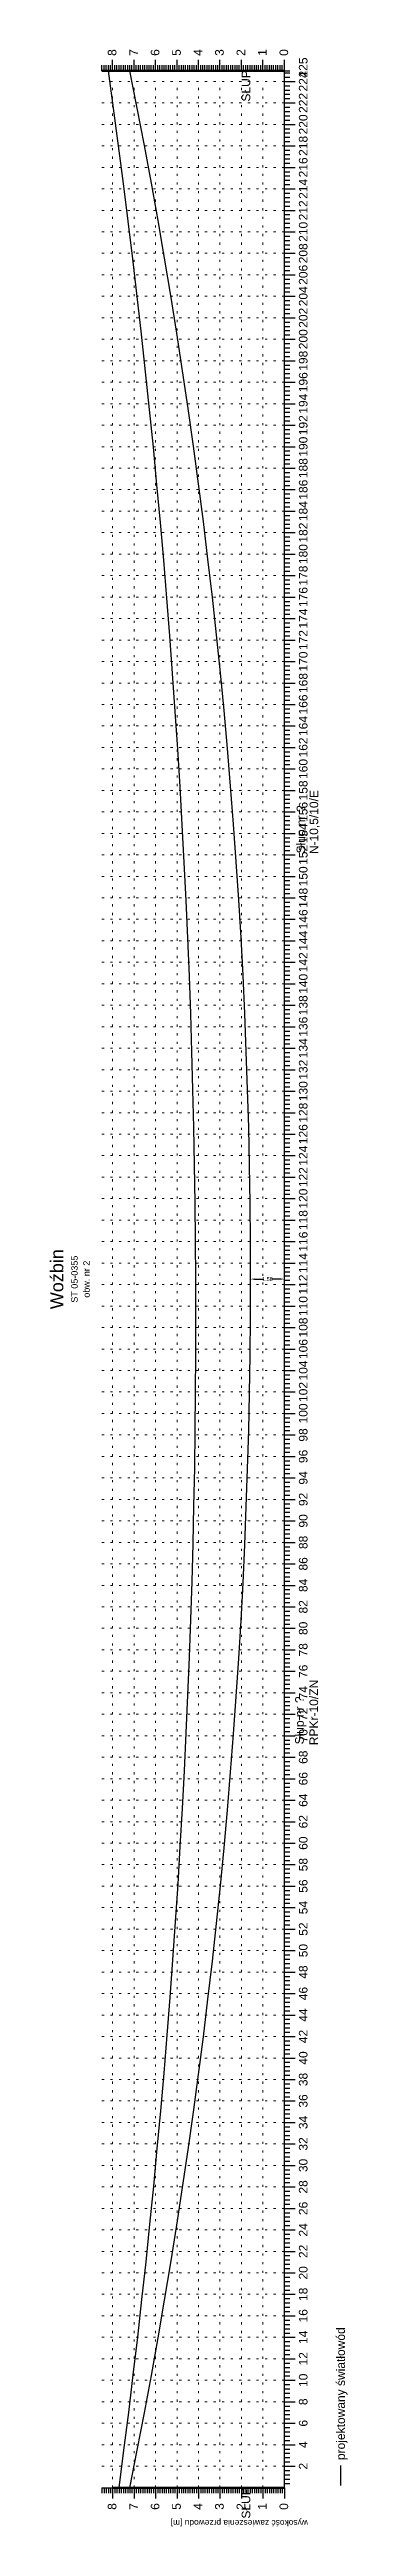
# Model space of a CAD drawing. Header units: inches. Extents: x -863 to 1426, y 1206 to 1480.
# Drawn here: x 813.1 to 827, y 1284.7 to 1400 of the extents above; entities that cross this region are included whole.
import ezdxf
from ezdxf.enums import TextEntityAlignment as Align

# ---------------------------------------------------------------- set-up
doc = ezdxf.new("R2010")
doc.units = ezdxf.units.IN
doc.header["$MEASUREMENT"] = 0
doc.linetypes.add('ACAD_ISO07W100', pattern=[3, 0, -3])
doc.layers.add('ramka', color=7, linetype='Continuous', plot=False)
doc.styles.get("Standard").update_dxf_attribs({"font": 'arial.ttf'})
doc.dimstyles.get("Standard").update_dxf_attribs({"dimtxt": 0.25, "dimasz": 0.18, "dimexe": 0.18, "dimexo": 0.0625, "dimgap": -0.09, "dimtad": 0, "dimtih": 1, "dimtoh": 1, "dimzin": 0, "dimdsep": 46, "dimtxsty": 'Standard', "dimcen": 0.09, "dimadec": 0, "dimazin": 0, "dimtfac": 1, "dimtofl": 0, "dimtmove": 0, "dimatfit": 3, "dimfxl": 1, "dimtolj": 1, "dimtzin": 0, "dimarcsym": 0})

msp = doc.modelspace()

# ---------------------------------------------------------------- texts
for s, p in [('8', (816.232, 1399.665)), ('7', (817.232, 1399.665)), ('6', (818.232, 1399.665)), ('5', (819.232, 1399.665)), ('4', (820.232, 1399.665)), ('3', (821.232, 1399.665)), ('2', (822.232, 1399.665)), ('1', (823.232, 1399.665)), ('0', (824.232, 1399.665)), ('N-10,5/10/E', (825.632, 1362.51)), ('Słup nr ?', (825.027, 1362.541)), ('RPKr-10/ZN', (825.627, 1321.036)), ('Słup nr ?', (824.96, 1321.07)), ('projektowany światłowód', (826.878, 1287.76))]:
    msp.add_text(s, height=0.4, rotation=90).set_placement(p)
for s, height, p in [('225', 0.4, (825.134, 1399.125)), ('224', 0.4, (825.134, 1398.475)), ('222', 0.4, (825.134, 1397.475)), ('220', 0.4, (825.134, 1396.475)), ('218', 0.4, (825.134, 1395.475)), ('216', 0.4, (825.134, 1394.475)), ('214', 0.4, (825.134, 1393.475)), ('212', 0.4, (825.134, 1392.475)), ('210', 0.4, (825.134, 1391.475)), ('208', 0.4, (825.134, 1390.475)), ('206', 0.4, (825.134, 1389.475)), ('204', 0.4, (825.134, 1388.475)), ('202', 0.4, (825.134, 1387.475)), ('200', 0.4, (825.134, 1386.475)), ('198', 0.4, (825.134, 1385.475)), ('196', 0.4, (825.134, 1384.475)), ('194', 0.4, (825.134, 1383.475)), ('192', 0.4, (825.134, 1382.475)), ('190', 0.4, (825.134, 1381.475)), ('188', 0.4, (825.134, 1380.475)), ('186', 0.4, (825.134, 1379.475)), ('184', 0.4, (825.134, 1378.475)), ('182', 0.4, (825.134, 1377.475)), ('180', 0.4, (825.134, 1376.475)), ('178', 0.4, (825.134, 1375.475)), ('176', 0.4, (825.134, 1374.475)), ('174', 0.4, (825.134, 1373.475)), ('172', 0.4, (825.134, 1372.475)), ('170', 0.4, (825.134, 1371.475)), ('168', 0.4, (825.134, 1370.475)), ('166', 0.4, (825.134, 1369.475)), ('164', 0.4, (825.134, 1368.475)), ('162', 0.4, (825.134, 1367.475)), ('160', 0.4, (825.134, 1366.475)), ('158', 0.4, (825.134, 1365.475)), ('156', 0.4, (825.134, 1364.475)), ('154', 0.4, (825.134, 1363.475)), ('152', 0.4, (825.134, 1362.475)), ('150', 0.4, (825.134, 1361.475)), ('148', 0.4, (825.134, 1360.475)), ('146', 0.4, (825.134, 1359.475)), ('144', 0.4, (825.134, 1358.475)), ('142', 0.4, (825.134, 1357.475)), ('140', 0.4, (825.134, 1356.475)), ('138', 0.4, (825.134, 1355.475)), ('136', 0.4, (825.134, 1354.475)), ('134', 0.4, (825.134, 1353.475)), ('132', 0.4, (825.134, 1352.475)), ('130', 0.4, (825.134, 1351.475)), ('128', 0.4, (825.134, 1350.475)), ('126', 0.4, (825.134, 1349.475)), ('124', 0.4, (825.134, 1348.475)), ('122', 0.4, (825.134, 1347.475)), ('120', 0.4, (825.134, 1346.475)), ('118', 0.4, (825.134, 1345.475)), ('116', 0.4, (825.134, 1344.475)), ('Woźbin', 0.6, (813.758, 1342.725)), ('ST 05-0355', 0.3, (814.428, 1342.725)), ('obw. nr 2', 0.3, (814.988, 1342.725)), ('114', 0.4, (825.134, 1343.475)), ('112', 0.4, (825.134, 1342.475)), ('110', 0.4, (825.134, 1341.475)), ('108', 0.4, (825.134, 1340.475)), ('106', 0.4, (825.134, 1339.475)), ('104', 0.4, (825.134, 1338.475)), ('102', 0.4, (825.134, 1337.475)), ('100', 0.4, (825.134, 1336.475)), ('98', 0.4, (825.134, 1335.475)), ('96', 0.4, (825.134, 1334.475)), ('94', 0.4, (825.134, 1333.475)), ('92', 0.4, (825.134, 1332.475)), ('90', 0.4, (825.134, 1331.475)), ('88', 0.4, (825.134, 1330.475)), ('86', 0.4, (825.134, 1329.475)), ('84', 0.4, (825.134, 1328.475)), ('82', 0.4, (825.134, 1327.475)), ('80', 0.4, (825.134, 1326.475)), ('78', 0.4, (825.134, 1325.475)), ('76', 0.4, (825.134, 1324.475)), ('74', 0.4, (825.134, 1323.475)), ('72', 0.4, (825.134, 1322.475)), ('70', 0.4, (825.134, 1321.475)), ('68', 0.4, (825.134, 1320.475)), ('66', 0.4, (825.134, 1319.475)), ('64', 0.4, (825.134, 1318.475)), ('62', 0.4, (825.134, 1317.475)), ('60', 0.4, (825.134, 1316.475)), ('58', 0.4, (825.134, 1315.475)), ('56', 0.4, (825.134, 1314.475)), ('54', 0.4, (825.134, 1313.475)), ('52', 0.4, (825.134, 1312.475)), ('50', 0.4, (825.134, 1311.475)), ('48', 0.4, (825.134, 1310.475)), ('46', 0.4, (825.134, 1309.475)), ('44', 0.4, (825.134, 1308.475)), ('42', 0.4, (825.134, 1307.475)), ('40', 0.4, (825.134, 1306.475)), ('38', 0.4, (825.134, 1305.475)), ('36', 0.4, (825.134, 1304.475)), ('34', 0.4, (825.134, 1303.475)), ('32', 0.4, (825.134, 1302.475)), ('30', 0.4, (825.134, 1301.475)), ('28', 0.4, (825.134, 1300.475)), ('26', 0.4, (825.134, 1299.475)), ('24', 0.4, (825.134, 1298.475)), ('22', 0.4, (825.134, 1297.475)), ('20', 0.4, (825.134, 1296.475)), ('18', 0.4, (825.134, 1295.475)), ('16', 0.4, (825.134, 1294.475)), ('14', 0.4, (825.134, 1293.475)), ('12', 0.4, (825.134, 1292.475)), ('10', 0.4, (825.134, 1291.475)), ('8', 0.4, (825.134, 1290.475)), ('6', 0.4, (825.134, 1289.475)), ('4', 0.4, (825.134, 1288.475)), ('2', 0.4, (825.134, 1287.475))]:
    msp.add_text(s, height=height, rotation=90).set_placement(p, align=Align.CENTER)
for s, p in [('8', (816.232, 1285.755)), ('7', (817.232, 1285.755)), ('6', (818.232, 1285.755)), ('5', (819.232, 1285.755)), ('4', (820.232, 1285.755)), ('3', (821.232, 1285.755)), ('2', (822.232, 1285.755)), ('1', (823.232, 1285.755)), ('0', (824.232, 1285.755))]:
    msp.add_text(s, height=0.4, rotation=90).set_placement(p, align=Align.RIGHT)
at = {"attachment_point": 5}
for s, insert, char_height, width, rotation in [('SŁUP', (822.272, 1398.267), 0.4, 1.537, 90), ('SŁUP', (822.272, 1285.767), 0.4, 1.537, 90), ('wysokość zawieszenia przewodu [m]', (821.956, 1284.872), 0.28, 9.28, 180)]:
    msp.add_mtext(s, dxfattribs=dict(at, insert=insert, char_height=char_height, width=width, rotation=rotation))

# ---------------------------------------------------------------- blocks, each defined once
blk = doc.blocks.new('*D20')
at = {"color": 0, "lineweight": -2}
for p, q in [((822.48, 1342.78), (822.48, 1342.91)), ((822.66, 1342.73), (823.09, 1342.73)), ((823.88, 1342.73), (823.45, 1342.73)), ((824.06, 1342.63), (824.06, 1342.91))]:
    blk.add_line(p, q, dxfattribs=at)
at = {"color": 0}
for points in [[(822.66, 1342.76), (822.66, 1342.7), (822.48, 1342.73)], [(823.88, 1342.76), (823.88, 1342.7), (824.06, 1342.73)]]:
    blk.add_solid(points, dxfattribs=at)
at = {"layer": 'Defpoints', "color": 0}
for p in [(822.48, 1342.72), (824.06, 1342.73), (824.06, 1342.57)]:
    blk.add_point(p, dxfattribs=at)
at = {"color": 0, "lineweight": 25, "insert": (823.27, 1342.73), "char_height": 0.18, "attachment_point": 5}
blk.add_mtext('\\A1;1.58', dxfattribs=at)

# ---------------------------------------------------------------- dimensions: what is measured, and where the dimension line sits
at = {"lineweight": 25}
dim = msp.add_linear_dim(base=(824.058, 1342.725), p1=(822.483, 1342.717), p2=(824.058, 1342.567), angle=180, text='1.58', dimstyle='Standard', dxfattribs=at)
dim.commit()
dim.dimension.update_dxf_attribs({"geometry": '*D20', "text_midpoint": (823.27, 1342.725)})

# ---------------------------------------------------------------- linework, layer by layer
for p, q in [((815.558, 1398.975), (815.558, 1399.225)), ((815.558, 1398.975), (824.058, 1398.975)), ((815.658, 1398.975), (815.658, 1399.225)), ((815.758, 1398.975), (815.758, 1399.225)), ((815.858, 1398.975), (815.858, 1399.225)), ((815.958, 1398.975), (815.958, 1399.225)), ((816.058, 1398.975), (816.058, 1399.475)), ((816.158, 1398.975), (816.158, 1399.225)), ((816.258, 1398.975), (816.258, 1399.225)), ((816.358, 1398.975), (816.358, 1399.225)), ((816.458, 1398.975), (816.458, 1399.225)), ((816.558, 1398.975), (816.558, 1399.225)), ((816.658, 1398.975), (816.658, 1399.225)), ((816.758, 1398.975), (816.758, 1399.225)), ((816.858, 1398.975), (816.858, 1399.225)), ((816.958, 1398.975), (816.958, 1399.225)), ((817.058, 1398.975), (817.058, 1399.475)), ((817.158, 1398.975), (817.158, 1399.225)), ((817.258, 1398.975), (817.258, 1399.225)), ((817.358, 1398.975), (817.358, 1399.225)), ((817.458, 1398.975), (817.458, 1399.225)), ((817.558, 1398.975), (817.558, 1399.225)), ((817.658, 1398.975), (817.658, 1399.225)), ((817.758, 1398.975), (817.758, 1399.225)), ((817.858, 1398.975), (817.858, 1399.225)), ((817.958, 1398.975), (817.958, 1399.225)), ((818.058, 1398.975), (818.058, 1399.475)), ((818.158, 1398.975), (818.158, 1399.225)), ((818.258, 1398.975), (818.258, 1399.225)), ((818.358, 1398.975), (818.358, 1399.225)), ((818.458, 1398.975), (818.458, 1399.225)), ((818.558, 1398.975), (818.558, 1399.225)), ((818.658, 1398.975), (818.658, 1399.225)), ((818.758, 1398.975), (818.758, 1399.225)), ((818.858, 1398.975), (818.858, 1399.225)), ((818.958, 1398.975), (818.958, 1399.225)), ((819.058, 1398.975), (819.058, 1399.475)), ((819.158, 1398.975), (819.158, 1399.225)), ((819.258, 1398.975), (819.258, 1399.225)), ((819.358, 1398.975), (819.358, 1399.225)), ((819.458, 1398.975), (819.458, 1399.225)), ((819.558, 1398.975), (819.558, 1399.225)), ((819.658, 1398.975), (819.658, 1399.225)), ((819.758, 1398.975), (819.758, 1399.225)), ((819.858, 1398.975), (819.858, 1399.225)), ((819.958, 1398.975), (819.958, 1399.225)), ((820.058, 1398.975), (820.058, 1399.475)), ((820.158, 1398.975), (820.158, 1399.225)), ((820.258, 1398.975), (820.258, 1399.225)), ((820.358, 1398.975), (820.358, 1399.225)), ((820.458, 1398.975), (820.458, 1399.225)), ((820.558, 1398.975), (820.558, 1399.225)), ((820.658, 1398.975), (820.658, 1399.225)), ((820.758, 1398.975), (820.758, 1399.225)), ((820.858, 1398.975), (820.858, 1399.225)), ((820.958, 1398.975), (820.958, 1399.225)), ((821.058, 1398.975), (821.058, 1399.475)), ((821.158, 1398.975), (821.158, 1399.225)), ((821.258, 1398.975), (821.258, 1399.225)), ((821.358, 1398.975), (821.358, 1399.225)), ((821.458, 1398.975), (821.458, 1399.225)), ((821.558, 1398.975), (821.558, 1399.225)), ((821.658, 1398.975), (821.658, 1399.225)), ((821.758, 1398.975), (821.758, 1399.225)), ((821.858, 1398.975), (821.858, 1399.225)), ((821.958, 1398.975), (821.958, 1399.225)), ((822.058, 1398.975), (822.058, 1399.475)), ((822.158, 1398.975), (822.158, 1399.225)), ((822.258, 1398.975), (822.258, 1399.225)), ((822.358, 1398.975), (822.358, 1399.225)), ((822.458, 1398.975), (822.458, 1399.225)), ((822.558, 1398.975), (822.558, 1399.225)), ((822.658, 1398.975), (822.658, 1399.225)), ((822.758, 1398.975), (822.758, 1399.225)), ((822.858, 1398.975), (822.858, 1399.225)), ((822.958, 1398.975), (822.958, 1399.225)), ((823.058, 1398.975), (823.058, 1399.475)), ((823.158, 1398.975), (823.158, 1399.225)), ((823.258, 1398.975), (823.258, 1399.225)), ((823.358, 1398.975), (823.358, 1399.225)), ((823.458, 1398.975), (823.458, 1399.225)), ((823.558, 1398.975), (823.558, 1399.225)), ((823.658, 1398.975), (823.658, 1399.225)), ((823.758, 1398.975), (823.758, 1399.225)), ((823.858, 1398.975), (823.858, 1399.225)), ((823.958, 1398.975), (823.958, 1399.225)), ((824.058, 1398.975), (824.058, 1399.475)), ((824.058, 1286.475), (824.058, 1398.975)), ((824.058, 1398.975), (824.308, 1398.975)), ((824.058, 1398.875), (824.308, 1398.875)), ((824.058, 1398.675), (824.308, 1398.675)), ((824.058, 1398.475), (824.558, 1398.475)), ((824.058, 1398.275), (824.308, 1398.275)), ((824.058, 1398.075), (824.308, 1398.075)), ((824.058, 1397.875), (824.308, 1397.875)), ((824.058, 1397.675), (824.308, 1397.675)), ((824.058, 1397.475), (824.558, 1397.475)), ((824.058, 1397.275), (824.308, 1397.275)), ((824.058, 1397.075), (824.308, 1397.075)), ((824.058, 1396.875), (824.308, 1396.875)), ((824.058, 1396.675), (824.308, 1396.675)), ((824.058, 1396.475), (824.558, 1396.475)), ((824.058, 1396.275), (824.308, 1396.275)), ((824.058, 1396.075), (824.308, 1396.075)), ((824.058, 1395.875), (824.308, 1395.875)), ((824.058, 1395.675), (824.308, 1395.675)), ((824.058, 1395.475), (824.558, 1395.475)), ((824.058, 1395.275), (824.308, 1395.275)), ((824.058, 1395.075), (824.308, 1395.075)), ((824.058, 1394.875), (824.308, 1394.875)), ((824.058, 1394.675), (824.308, 1394.675)), ((824.058, 1394.475), (824.558, 1394.475)), ((824.058, 1394.275), (824.308, 1394.275)), ((824.058, 1394.075), (824.308, 1394.075)), ((824.058, 1393.875), (824.308, 1393.875)), ((824.058, 1393.675), (824.308, 1393.675)), ((824.058, 1393.475), (824.558, 1393.475)), ((824.058, 1393.275), (824.308, 1393.275)), ((824.058, 1393.075), (824.308, 1393.075)), ((824.058, 1392.875), (824.308, 1392.875)), ((824.058, 1392.675), (824.308, 1392.675)), ((824.058, 1392.475), (824.558, 1392.475)), ((824.058, 1392.275), (824.308, 1392.275)), ((824.058, 1392.075), (824.308, 1392.075)), ((824.058, 1391.875), (824.308, 1391.875)), ((824.058, 1391.675), (824.308, 1391.675)), ((824.058, 1391.475), (824.558, 1391.475)), ((824.058, 1391.275), (824.308, 1391.275)), ((824.058, 1391.075), (824.308, 1391.075)), ((824.058, 1390.875), (824.308, 1390.875)), ((824.058, 1390.675), (824.308, 1390.675)), ((824.058, 1390.475), (824.558, 1390.475)), ((824.058, 1390.275), (824.308, 1390.275)), ((824.058, 1390.075), (824.308, 1390.075)), ((824.058, 1389.875), (824.308, 1389.875)), ((824.058, 1389.675), (824.308, 1389.675)), ((824.058, 1389.475), (824.558, 1389.475)), ((824.058, 1389.275), (824.308, 1389.275)), ((824.058, 1389.075), (824.308, 1389.075)), ((824.058, 1388.875), (824.308, 1388.875)), ((824.058, 1388.675), (824.308, 1388.675)), ((824.058, 1388.475), (824.558, 1388.475)), ((824.058, 1388.275), (824.308, 1388.275)), ((824.058, 1388.075), (824.308, 1388.075)), ((824.058, 1387.875), (824.308, 1387.875)), ((824.058, 1387.675), (824.308, 1387.675)), ((824.058, 1387.475), (824.558, 1387.475)), ((824.058, 1387.275), (824.308, 1387.275)), ((824.058, 1387.075), (824.308, 1387.075)), ((824.058, 1386.875), (824.308, 1386.875)), ((824.058, 1386.675), (824.308, 1386.675)), ((824.058, 1386.475), (824.558, 1386.475)), ((824.058, 1386.275), (824.308, 1386.275)), ((824.058, 1386.075), (824.308, 1386.075)), ((824.058, 1385.875), (824.308, 1385.875)), ((824.058, 1385.675), (824.308, 1385.675)), ((824.058, 1385.475), (824.558, 1385.475)), ((824.058, 1385.275), (824.308, 1385.275)), ((824.058, 1385.075), (824.308, 1385.075)), ((824.058, 1384.875), (824.308, 1384.875)), ((824.058, 1384.675), (824.308, 1384.675)), ((824.058, 1384.475), (824.558, 1384.475)), ((824.058, 1384.275), (824.308, 1384.275)), ((824.058, 1384.075), (824.308, 1384.075)), ((824.058, 1383.875), (824.308, 1383.875)), ((824.058, 1383.675), (824.308, 1383.675)), ((824.058, 1383.475), (824.558, 1383.475)), ((824.058, 1383.275), (824.308, 1383.275)), ((824.058, 1383.075), (824.308, 1383.075)), ((824.058, 1382.875), (824.308, 1382.875)), ((824.058, 1382.675), (824.308, 1382.675)), ((824.058, 1382.475), (824.558, 1382.475)), ((824.058, 1382.275), (824.308, 1382.275)), ((824.058, 1382.075), (824.308, 1382.075)), ((824.058, 1381.875), (824.308, 1381.875)), ((824.058, 1381.675), (824.308, 1381.675)), ((824.058, 1381.475), (824.558, 1381.475)), ((824.058, 1381.275), (824.308, 1381.275)), ((824.058, 1381.075), (824.308, 1381.075)), ((824.058, 1380.875), (824.308, 1380.875)), ((824.058, 1380.675), (824.308, 1380.675)), ((824.058, 1380.475), (824.558, 1380.475)), ((824.058, 1380.275), (824.308, 1380.275)), ((824.058, 1380.075), (824.308, 1380.075)), ((824.058, 1379.875), (824.308, 1379.875)), ((824.058, 1379.675), (824.308, 1379.675)), ((824.058, 1379.475), (824.558, 1379.475)), ((824.058, 1379.275), (824.308, 1379.275)), ((824.058, 1379.075), (824.308, 1379.075)), ((824.058, 1378.875), (824.308, 1378.875)), ((824.058, 1378.675), (824.308, 1378.675)), ((824.058, 1378.475), (824.558, 1378.475)), ((824.058, 1378.275), (824.308, 1378.275)), ((824.058, 1378.075), (824.308, 1378.075)), ((824.058, 1377.875), (824.308, 1377.875)), ((824.058, 1377.675), (824.308, 1377.675)), ((824.058, 1377.475), (824.558, 1377.475)), ((824.058, 1377.275), (824.308, 1377.275)), ((824.058, 1377.075), (824.308, 1377.075)), ((824.058, 1376.875), (824.308, 1376.875)), ((824.058, 1376.675), (824.308, 1376.675)), ((824.058, 1376.475), (824.558, 1376.475)), ((824.058, 1376.275), (824.308, 1376.275)), ((824.058, 1376.075), (824.308, 1376.075)), ((824.058, 1375.875), (824.308, 1375.875)), ((824.058, 1375.675), (824.308, 1375.675)), ((824.058, 1375.475), (824.558, 1375.475)), ((824.058, 1375.275), (824.308, 1375.275)), ((824.058, 1375.075), (824.308, 1375.075)), ((824.058, 1374.875), (824.308, 1374.875)), ((824.058, 1374.675), (824.308, 1374.675)), ((824.058, 1374.475), (824.558, 1374.475)), ((824.058, 1374.275), (824.308, 1374.275)), ((824.058, 1374.075), (824.308, 1374.075)), ((824.058, 1373.875), (824.308, 1373.875)), ((824.058, 1373.675), (824.308, 1373.675)), ((824.058, 1373.475), (824.558, 1373.475)), ((824.058, 1373.275), (824.308, 1373.275)), ((824.058, 1373.075), (824.308, 1373.075)), ((824.058, 1372.875), (824.308, 1372.875)), ((824.058, 1372.675), (824.308, 1372.675)), ((824.058, 1372.475), (824.558, 1372.475)), ((824.058, 1372.275), (824.308, 1372.275)), ((824.058, 1372.075), (824.308, 1372.075)), ((824.058, 1371.875), (824.308, 1371.875)), ((824.058, 1371.675), (824.308, 1371.675)), ((824.058, 1371.475), (824.558, 1371.475)), ((824.058, 1371.275), (824.308, 1371.275)), ((824.058, 1371.075), (824.308, 1371.075)), ((824.058, 1370.875), (824.308, 1370.875)), ((824.058, 1370.675), (824.308, 1370.675)), ((824.058, 1370.475), (824.558, 1370.475)), ((824.058, 1370.275), (824.308, 1370.275)), ((824.058, 1370.075), (824.308, 1370.075)), ((824.058, 1369.875), (824.308, 1369.875)), ((824.058, 1369.675), (824.308, 1369.675)), ((824.058, 1369.475), (824.558, 1369.475)), ((824.058, 1369.275), (824.308, 1369.275)), ((824.058, 1369.075), (824.308, 1369.075)), ((824.058, 1368.875), (824.308, 1368.875)), ((824.058, 1368.675), (824.308, 1368.675)), ((824.058, 1368.475), (824.558, 1368.475)), ((824.058, 1368.275), (824.308, 1368.275)), ((824.058, 1368.075), (824.308, 1368.075)), ((824.058, 1367.875), (824.308, 1367.875)), ((824.058, 1367.675), (824.308, 1367.675)), ((824.058, 1367.475), (824.558, 1367.475)), ((824.058, 1367.275), (824.308, 1367.275)), ((824.058, 1367.075), (824.308, 1367.075)), ((824.058, 1366.875), (824.308, 1366.875)), ((824.058, 1366.675), (824.308, 1366.675)), ((824.058, 1366.475), (824.558, 1366.475)), ((824.058, 1366.275), (824.308, 1366.275)), ((824.058, 1366.075), (824.308, 1366.075)), ((824.058, 1365.875), (824.308, 1365.875)), ((824.058, 1365.675), (824.308, 1365.675)), ((824.058, 1365.475), (824.558, 1365.475)), ((824.058, 1365.275), (824.308, 1365.275)), ((824.058, 1365.075), (824.308, 1365.075)), ((824.058, 1364.875), (824.308, 1364.875)), ((824.058, 1364.675), (824.308, 1364.675)), ((824.058, 1364.475), (824.558, 1364.475)), ((824.058, 1364.275), (824.308, 1364.275)), ((824.058, 1364.075), (824.308, 1364.075)), ((824.058, 1363.875), (824.308, 1363.875)), ((824.058, 1363.675), (824.308, 1363.675)), ((824.058, 1363.475), (824.558, 1363.475)), ((824.058, 1363.275), (824.308, 1363.275)), ((824.058, 1363.075), (824.308, 1363.075)), ((824.058, 1362.875), (824.308, 1362.875)), ((824.058, 1362.675), (824.308, 1362.675)), ((824.058, 1362.475), (824.558, 1362.475)), ((824.058, 1362.275), (824.308, 1362.275)), ((824.058, 1362.075), (824.308, 1362.075)), ((824.058, 1361.875), (824.308, 1361.875)), ((824.058, 1361.675), (824.308, 1361.675)), ((824.058, 1361.475), (824.558, 1361.475)), ((824.058, 1361.275), (824.308, 1361.275)), ((824.058, 1361.075), (824.308, 1361.075)), ((824.058, 1360.875), (824.308, 1360.875)), ((824.058, 1360.675), (824.308, 1360.675)), ((824.058, 1360.475), (824.558, 1360.475)), ((824.058, 1360.275), (824.308, 1360.275)), ((824.058, 1360.075), (824.308, 1360.075)), ((824.058, 1359.875), (824.308, 1359.875)), ((824.058, 1359.675), (824.308, 1359.675)), ((824.058, 1359.475), (824.558, 1359.475)), ((824.058, 1359.275), (824.308, 1359.275)), ((824.058, 1359.075), (824.308, 1359.075)), ((824.058, 1358.875), (824.308, 1358.875)), ((824.058, 1358.675), (824.308, 1358.675)), ((824.058, 1358.475), (824.558, 1358.475)), ((824.058, 1358.275), (824.308, 1358.275)), ((824.058, 1358.075), (824.308, 1358.075)), ((824.058, 1357.875), (824.308, 1357.875)), ((824.058, 1357.675), (824.308, 1357.675)), ((824.058, 1357.475), (824.558, 1357.475)), ((824.058, 1357.275), (824.308, 1357.275)), ((824.058, 1357.075), (824.308, 1357.075)), ((824.058, 1356.875), (824.308, 1356.875)), ((824.058, 1356.675), (824.308, 1356.675)), ((824.058, 1356.475), (824.558, 1356.475)), ((824.058, 1356.275), (824.308, 1356.275)), ((824.058, 1356.075), (824.308, 1356.075)), ((824.058, 1355.875), (824.308, 1355.875)), ((824.058, 1355.675), (824.308, 1355.675)), ((824.058, 1355.475), (824.558, 1355.475)), ((824.058, 1355.275), (824.308, 1355.275)), ((824.058, 1355.075), (824.308, 1355.075)), ((824.058, 1354.875), (824.308, 1354.875)), ((824.058, 1354.675), (824.308, 1354.675)), ((824.058, 1354.475), (824.558, 1354.475)), ((824.058, 1354.275), (824.308, 1354.275)), ((824.058, 1354.075), (824.308, 1354.075)), ((824.058, 1353.875), (824.308, 1353.875)), ((824.058, 1353.675), (824.308, 1353.675)), ((824.058, 1353.475), (824.558, 1353.475)), ((824.058, 1353.275), (824.308, 1353.275)), ((824.058, 1353.075), (824.308, 1353.075)), ((824.058, 1352.875), (824.308, 1352.875)), ((824.058, 1352.675), (824.308, 1352.675)), ((824.058, 1352.475), (824.558, 1352.475)), ((824.058, 1352.275), (824.308, 1352.275)), ((824.058, 1352.075), (824.308, 1352.075)), ((824.058, 1351.875), (824.308, 1351.875)), ((824.058, 1351.675), (824.308, 1351.675)), ((824.058, 1351.475), (824.558, 1351.475)), ((824.058, 1351.275), (824.308, 1351.275)), ((824.058, 1351.075), (824.308, 1351.075)), ((824.058, 1350.875), (824.308, 1350.875)), ((824.058, 1350.675), (824.308, 1350.675)), ((824.058, 1350.475), (824.558, 1350.475)), ((824.058, 1350.275), (824.308, 1350.275)), ((824.058, 1350.075), (824.308, 1350.075)), ((824.058, 1349.875), (824.308, 1349.875)), ((824.058, 1349.675), (824.308, 1349.675)), ((824.058, 1349.475), (824.558, 1349.475)), ((824.058, 1349.275), (824.308, 1349.275)), ((824.058, 1349.075), (824.308, 1349.075)), ((824.058, 1348.875), (824.308, 1348.875)), ((824.058, 1348.675), (824.308, 1348.675)), ((824.058, 1348.475), (824.558, 1348.475)), ((824.058, 1348.275), (824.308, 1348.275)), ((824.058, 1348.075), (824.308, 1348.075)), ((824.058, 1347.875), (824.308, 1347.875)), ((824.058, 1347.675), (824.308, 1347.675)), ((824.058, 1347.475), (824.558, 1347.475)), ((824.058, 1347.275), (824.308, 1347.275)), ((824.058, 1347.075), (824.308, 1347.075)), ((824.058, 1346.875), (824.308, 1346.875)), ((824.058, 1346.675), (824.308, 1346.675)), ((824.058, 1346.475), (824.558, 1346.475)), ((824.058, 1346.275), (824.308, 1346.275)), ((824.058, 1346.075), (824.308, 1346.075)), ((824.058, 1345.875), (824.308, 1345.875)), ((824.058, 1345.675), (824.308, 1345.675)), ((824.058, 1345.475), (824.558, 1345.475)), ((824.058, 1345.275), (824.308, 1345.275)), ((824.058, 1345.075), (824.308, 1345.075)), ((824.058, 1344.875), (824.308, 1344.875)), ((824.058, 1344.675), (824.308, 1344.675)), ((824.058, 1344.475), (824.558, 1344.475)), ((824.058, 1344.275), (824.308, 1344.275)), ((824.058, 1344.075), (824.308, 1344.075)), ((824.058, 1343.875), (824.308, 1343.875)), ((824.058, 1343.675), (824.308, 1343.675)), ((824.058, 1343.475), (824.558, 1343.475)), ((824.058, 1343.275), (824.308, 1343.275)), ((824.058, 1343.075), (824.308, 1343.075)), ((824.058, 1342.875), (824.308, 1342.875)), ((824.058, 1342.675), (824.308, 1342.675)), ((824.058, 1342.475), (824.558, 1342.475)), ((824.058, 1342.275), (824.308, 1342.275)), ((824.058, 1342.075), (824.308, 1342.075)), ((824.058, 1341.875), (824.308, 1341.875)), ((824.058, 1341.675), (824.308, 1341.675)), ((824.058, 1341.475), (824.558, 1341.475)), ((824.058, 1341.275), (824.308, 1341.275)), ((824.058, 1341.075), (824.308, 1341.075)), ((824.058, 1340.875), (824.308, 1340.875)), ((824.058, 1340.675), (824.308, 1340.675)), ((824.058, 1340.475), (824.558, 1340.475)), ((824.058, 1340.275), (824.308, 1340.275)), ((824.058, 1340.075), (824.308, 1340.075)), ((824.058, 1339.875), (824.308, 1339.875)), ((824.058, 1339.675), (824.308, 1339.675)), ((824.058, 1339.475), (824.558, 1339.475)), ((824.058, 1339.275), (824.308, 1339.275)), ((824.058, 1339.075), (824.308, 1339.075)), ((824.058, 1338.875), (824.308, 1338.875)), ((824.058, 1338.675), (824.308, 1338.675)), ((824.058, 1338.475), (824.558, 1338.475)), ((824.058, 1338.275), (824.308, 1338.275)), ((824.058, 1338.075), (824.308, 1338.075)), ((824.058, 1337.875), (824.308, 1337.875)), ((824.058, 1337.675), (824.308, 1337.675)), ((824.058, 1337.475), (824.558, 1337.475)), ((824.058, 1337.275), (824.308, 1337.275)), ((824.058, 1337.075), (824.308, 1337.075)), ((824.058, 1336.875), (824.308, 1336.875)), ((824.058, 1336.675), (824.308, 1336.675)), ((824.058, 1336.475), (824.558, 1336.475)), ((824.058, 1336.275), (824.308, 1336.275)), ((824.058, 1336.075), (824.308, 1336.075)), ((824.058, 1335.875), (824.308, 1335.875)), ((824.058, 1335.675), (824.308, 1335.675)), ((824.058, 1335.475), (824.558, 1335.475)), ((824.058, 1335.275), (824.308, 1335.275)), ((824.058, 1335.075), (824.308, 1335.075)), ((824.058, 1334.875), (824.308, 1334.875)), ((824.058, 1334.675), (824.308, 1334.675)), ((824.058, 1334.475), (824.558, 1334.475)), ((824.058, 1334.275), (824.308, 1334.275)), ((824.058, 1334.075), (824.308, 1334.075)), ((824.058, 1333.875), (824.308, 1333.875)), ((824.058, 1333.675), (824.308, 1333.675)), ((824.058, 1333.475), (824.558, 1333.475)), ((824.058, 1333.275), (824.308, 1333.275)), ((824.058, 1333.075), (824.308, 1333.075)), ((824.058, 1332.875), (824.308, 1332.875)), ((824.058, 1332.675), (824.308, 1332.675)), ((824.058, 1332.475), (824.558, 1332.475)), ((824.058, 1332.275), (824.308, 1332.275)), ((824.058, 1332.075), (824.308, 1332.075)), ((824.058, 1331.875), (824.308, 1331.875)), ((824.058, 1331.675), (824.308, 1331.675)), ((824.058, 1331.475), (824.558, 1331.475)), ((824.058, 1331.275), (824.308, 1331.275)), ((824.058, 1331.075), (824.308, 1331.075)), ((824.058, 1330.875), (824.308, 1330.875)), ((824.058, 1330.675), (824.308, 1330.675)), ((824.058, 1330.475), (824.558, 1330.475)), ((824.058, 1330.275), (824.308, 1330.275)), ((824.058, 1330.075), (824.308, 1330.075)), ((824.058, 1329.875), (824.308, 1329.875)), ((824.058, 1329.675), (824.308, 1329.675)), ((824.058, 1329.475), (824.558, 1329.475)), ((824.058, 1329.275), (824.308, 1329.275)), ((824.058, 1329.075), (824.308, 1329.075)), ((824.058, 1328.875), (824.308, 1328.875)), ((824.058, 1328.675), (824.308, 1328.675)), ((824.058, 1328.475), (824.558, 1328.475)), ((824.058, 1328.275), (824.308, 1328.275)), ((824.058, 1328.075), (824.308, 1328.075)), ((824.058, 1327.875), (824.308, 1327.875)), ((824.058, 1327.675), (824.308, 1327.675)), ((824.058, 1327.475), (824.558, 1327.475)), ((824.058, 1327.275), (824.308, 1327.275)), ((824.058, 1327.075), (824.308, 1327.075)), ((824.058, 1326.875), (824.308, 1326.875)), ((824.058, 1326.675), (824.308, 1326.675)), ((824.058, 1326.475), (824.558, 1326.475)), ((824.058, 1326.275), (824.308, 1326.275)), ((824.058, 1326.075), (824.308, 1326.075)), ((824.058, 1325.875), (824.308, 1325.875)), ((824.058, 1325.675), (824.308, 1325.675)), ((824.058, 1325.475), (824.558, 1325.475)), ((824.058, 1325.275), (824.308, 1325.275)), ((824.058, 1325.075), (824.308, 1325.075)), ((824.058, 1324.875), (824.308, 1324.875)), ((824.058, 1324.675), (824.308, 1324.675)), ((824.058, 1324.475), (824.558, 1324.475)), ((824.058, 1324.275), (824.308, 1324.275)), ((824.058, 1324.075), (824.308, 1324.075)), ((824.058, 1323.875), (824.308, 1323.875)), ((824.058, 1323.675), (824.308, 1323.675)), ((824.058, 1323.475), (824.558, 1323.475)), ((824.058, 1323.275), (824.308, 1323.275)), ((824.058, 1323.075), (824.308, 1323.075)), ((824.058, 1322.875), (824.308, 1322.875)), ((824.058, 1322.675), (824.308, 1322.675)), ((824.058, 1322.475), (824.558, 1322.475)), ((824.058, 1322.275), (824.308, 1322.275)), ((824.058, 1322.075), (824.308, 1322.075)), ((824.058, 1321.875), (824.308, 1321.875)), ((824.058, 1321.675), (824.308, 1321.675)), ((824.058, 1321.475), (824.558, 1321.475)), ((824.058, 1321.275), (824.308, 1321.275)), ((824.058, 1321.075), (824.308, 1321.075)), ((824.058, 1320.875), (824.308, 1320.875)), ((824.058, 1320.675), (824.308, 1320.675)), ((824.058, 1320.475), (824.558, 1320.475)), ((824.058, 1320.275), (824.308, 1320.275)), ((824.058, 1320.075), (824.308, 1320.075)), ((824.058, 1319.875), (824.308, 1319.875)), ((824.058, 1319.675), (824.308, 1319.675)), ((824.058, 1319.475), (824.558, 1319.475)), ((824.058, 1319.275), (824.308, 1319.275)), ((824.058, 1319.075), (824.308, 1319.075)), ((824.058, 1318.875), (824.308, 1318.875)), ((824.058, 1318.675), (824.308, 1318.675)), ((824.058, 1318.475), (824.558, 1318.475)), ((824.058, 1318.275), (824.308, 1318.275)), ((824.058, 1318.075), (824.308, 1318.075)), ((824.058, 1317.875), (824.308, 1317.875)), ((824.058, 1317.675), (824.308, 1317.675)), ((824.058, 1317.475), (824.558, 1317.475)), ((824.058, 1317.275), (824.308, 1317.275)), ((824.058, 1317.075), (824.308, 1317.075)), ((824.058, 1316.875), (824.308, 1316.875)), ((824.058, 1316.675), (824.308, 1316.675)), ((824.058, 1316.475), (824.558, 1316.475)), ((824.058, 1316.275), (824.308, 1316.275)), ((824.058, 1316.075), (824.308, 1316.075)), ((824.058, 1315.875), (824.308, 1315.875)), ((824.058, 1315.675), (824.308, 1315.675)), ((824.058, 1315.475), (824.558, 1315.475)), ((824.058, 1315.275), (824.308, 1315.275)), ((824.058, 1315.075), (824.308, 1315.075)), ((824.058, 1314.875), (824.308, 1314.875)), ((824.058, 1314.675), (824.308, 1314.675)), ((824.058, 1314.475), (824.558, 1314.475)), ((824.058, 1314.275), (824.308, 1314.275)), ((824.058, 1314.075), (824.308, 1314.075)), ((824.058, 1313.875), (824.308, 1313.875)), ((824.058, 1313.675), (824.308, 1313.675)), ((824.058, 1313.475), (824.558, 1313.475)), ((824.058, 1313.275), (824.308, 1313.275)), ((824.058, 1313.075), (824.308, 1313.075)), ((824.058, 1312.875), (824.308, 1312.875)), ((824.058, 1312.675), (824.308, 1312.675)), ((824.058, 1312.475), (824.558, 1312.475)), ((824.058, 1312.275), (824.308, 1312.275)), ((824.058, 1312.075), (824.308, 1312.075)), ((824.058, 1311.875), (824.308, 1311.875)), ((824.058, 1311.675), (824.308, 1311.675)), ((824.058, 1311.475), (824.558, 1311.475)), ((824.058, 1311.275), (824.308, 1311.275)), ((824.058, 1311.075), (824.308, 1311.075)), ((824.058, 1310.875), (824.308, 1310.875)), ((824.058, 1310.675), (824.308, 1310.675)), ((824.058, 1310.475), (824.558, 1310.475)), ((824.058, 1310.275), (824.308, 1310.275)), ((824.058, 1310.075), (824.308, 1310.075)), ((824.058, 1309.875), (824.308, 1309.875)), ((824.058, 1309.675), (824.308, 1309.675)), ((824.058, 1309.475), (824.558, 1309.475)), ((824.058, 1309.275), (824.308, 1309.275)), ((824.058, 1309.075), (824.308, 1309.075)), ((824.058, 1308.875), (824.308, 1308.875)), ((824.058, 1308.675), (824.308, 1308.675)), ((824.058, 1308.475), (824.558, 1308.475)), ((824.058, 1308.275), (824.308, 1308.275)), ((824.058, 1308.075), (824.308, 1308.075)), ((824.058, 1307.875), (824.308, 1307.875)), ((824.058, 1307.675), (824.308, 1307.675)), ((824.058, 1307.475), (824.558, 1307.475)), ((824.058, 1307.275), (824.308, 1307.275)), ((824.058, 1307.075), (824.308, 1307.075)), ((824.058, 1306.875), (824.308, 1306.875)), ((824.058, 1306.675), (824.308, 1306.675)), ((824.058, 1306.475), (824.558, 1306.475)), ((824.058, 1306.275), (824.308, 1306.275)), ((824.058, 1306.075), (824.308, 1306.075)), ((824.058, 1305.875), (824.308, 1305.875)), ((824.058, 1305.675), (824.308, 1305.675)), ((824.058, 1305.475), (824.558, 1305.475)), ((824.058, 1305.275), (824.308, 1305.275)), ((824.058, 1305.075), (824.308, 1305.075)), ((824.058, 1304.875), (824.308, 1304.875)), ((824.058, 1304.675), (824.308, 1304.675)), ((824.058, 1304.475), (824.558, 1304.475)), ((824.058, 1304.275), (824.308, 1304.275)), ((824.058, 1304.075), (824.308, 1304.075)), ((824.058, 1303.875), (824.308, 1303.875)), ((824.058, 1303.675), (824.308, 1303.675)), ((824.058, 1303.475), (824.558, 1303.475)), ((824.058, 1303.275), (824.308, 1303.275)), ((824.058, 1303.075), (824.308, 1303.075)), ((824.058, 1302.875), (824.308, 1302.875)), ((824.058, 1302.675), (824.308, 1302.675)), ((824.058, 1302.475), (824.558, 1302.475)), ((824.058, 1302.275), (824.308, 1302.275)), ((824.058, 1302.075), (824.308, 1302.075)), ((824.058, 1301.875), (824.308, 1301.875)), ((824.058, 1301.675), (824.308, 1301.675)), ((824.058, 1301.475), (824.558, 1301.475)), ((824.058, 1301.275), (824.308, 1301.275)), ((824.058, 1301.075), (824.308, 1301.075)), ((824.058, 1300.875), (824.308, 1300.875)), ((824.058, 1300.675), (824.308, 1300.675)), ((824.058, 1300.475), (824.558, 1300.475)), ((824.058, 1300.275), (824.308, 1300.275)), ((824.058, 1300.075), (824.308, 1300.075)), ((824.058, 1299.875), (824.308, 1299.875)), ((824.058, 1299.675), (824.308, 1299.675)), ((824.058, 1299.475), (824.558, 1299.475)), ((824.058, 1299.275), (824.308, 1299.275)), ((824.058, 1299.075), (824.308, 1299.075)), ((824.058, 1298.875), (824.308, 1298.875)), ((824.058, 1298.675), (824.308, 1298.675)), ((824.058, 1298.475), (824.558, 1298.475)), ((824.058, 1298.275), (824.308, 1298.275)), ((824.058, 1298.075), (824.308, 1298.075)), ((824.058, 1297.875), (824.308, 1297.875)), ((824.058, 1297.675), (824.308, 1297.675)), ((824.058, 1297.475), (824.558, 1297.475)), ((824.058, 1297.275), (824.308, 1297.275)), ((824.058, 1297.075), (824.308, 1297.075)), ((824.058, 1296.875), (824.308, 1296.875)), ((824.058, 1296.675), (824.308, 1296.675)), ((824.058, 1296.475), (824.558, 1296.475)), ((824.058, 1296.275), (824.308, 1296.275)), ((824.058, 1296.075), (824.308, 1296.075)), ((824.058, 1295.875), (824.308, 1295.875)), ((824.058, 1295.675), (824.308, 1295.675)), ((824.058, 1295.475), (824.558, 1295.475)), ((824.058, 1295.275), (824.308, 1295.275)), ((824.058, 1295.075), (824.308, 1295.075)), ((824.058, 1294.875), (824.308, 1294.875)), ((824.058, 1294.675), (824.308, 1294.675)), ((824.058, 1294.475), (824.558, 1294.475)), ((824.058, 1294.275), (824.308, 1294.275)), ((824.058, 1294.075), (824.308, 1294.075)), ((824.058, 1293.875), (824.308, 1293.875)), ((824.058, 1293.675), (824.308, 1293.675)), ((824.058, 1293.475), (824.558, 1293.475)), ((824.058, 1293.275), (824.308, 1293.275)), ((824.058, 1293.075), (824.308, 1293.075)), ((824.058, 1292.875), (824.308, 1292.875)), ((824.058, 1292.675), (824.308, 1292.675)), ((824.058, 1292.475), (824.558, 1292.475)), ((824.058, 1292.275), (824.308, 1292.275)), ((824.058, 1292.075), (824.308, 1292.075)), ((824.058, 1291.875), (824.308, 1291.875)), ((824.058, 1291.675), (824.308, 1291.675)), ((824.058, 1291.475), (824.558, 1291.475)), ((824.058, 1291.275), (824.308, 1291.275)), ((824.058, 1291.075), (824.308, 1291.075)), ((824.058, 1290.875), (824.308, 1290.875)), ((824.058, 1290.675), (824.308, 1290.675)), ((824.058, 1290.475), (824.558, 1290.475)), ((824.058, 1290.275), (824.308, 1290.275)), ((824.058, 1290.075), (824.308, 1290.075)), ((824.058, 1289.875), (824.308, 1289.875)), ((824.058, 1289.675), (824.308, 1289.675)), ((824.058, 1289.475), (824.558, 1289.475)), ((824.058, 1289.275), (824.308, 1289.275)), ((824.058, 1289.075), (824.308, 1289.075)), ((824.058, 1288.875), (824.308, 1288.875)), ((824.058, 1288.675), (824.308, 1288.675)), ((824.058, 1288.475), (824.558, 1288.475)), ((824.058, 1288.275), (824.308, 1288.275)), ((824.058, 1288.075), (824.308, 1288.075)), ((824.058, 1287.875), (824.308, 1287.875)), ((824.058, 1287.675), (824.308, 1287.675)), ((824.058, 1287.475), (824.558, 1287.475)), ((824.058, 1287.275), (824.308, 1287.275)), ((824.058, 1287.075), (824.308, 1287.075)), ((824.058, 1286.875), (824.308, 1286.875)), ((824.058, 1286.675), (824.308, 1286.675)), ((815.558, 1286.475), (824.058, 1286.475)), ((815.558, 1286.475), (815.558, 1286.225)), ((815.658, 1286.475), (815.658, 1286.225)), ((815.758, 1286.475), (815.758, 1286.225)), ((815.858, 1286.475), (815.858, 1286.225)), ((815.958, 1286.475), (815.958, 1286.225)), ((816.058, 1286.475), (816.058, 1285.975)), ((816.158, 1286.475), (816.158, 1286.225)), ((816.258, 1286.475), (816.258, 1286.225)), ((816.358, 1286.475), (816.358, 1286.225)), ((816.458, 1286.475), (816.458, 1286.225)), ((816.558, 1286.475), (816.558, 1286.225)), ((816.658, 1286.475), (816.658, 1286.225)), ((816.758, 1286.475), (816.758, 1286.225)), ((816.858, 1286.475), (816.858, 1286.225)), ((816.958, 1286.475), (816.958, 1286.225)), ((817.058, 1286.475), (817.058, 1285.975)), ((817.158, 1286.475), (817.158, 1286.225)), ((817.258, 1286.475), (817.258, 1286.225)), ((817.358, 1286.475), (817.358, 1286.225)), ((817.458, 1286.475), (817.458, 1286.225)), ((817.558, 1286.475), (817.558, 1286.225)), ((817.658, 1286.475), (817.658, 1286.225)), ((817.758, 1286.475), (817.758, 1286.225)), ((817.858, 1286.475), (817.858, 1286.225)), ((817.958, 1286.475), (817.958, 1286.225)), ((818.058, 1286.475), (818.058, 1285.975)), ((818.158, 1286.475), (818.158, 1286.225)), ((818.258, 1286.475), (818.258, 1286.225)), ((818.358, 1286.475), (818.358, 1286.225)), ((818.458, 1286.475), (818.458, 1286.225)), ((818.558, 1286.475), (818.558, 1286.225)), ((818.658, 1286.475), (818.658, 1286.225)), ((818.758, 1286.475), (818.758, 1286.225)), ((818.858, 1286.475), (818.858, 1286.225)), ((818.958, 1286.475), (818.958, 1286.225)), ((819.058, 1286.475), (819.058, 1285.975)), ((819.158, 1286.475), (819.158, 1286.225)), ((819.258, 1286.475), (819.258, 1286.225)), ((819.358, 1286.475), (819.358, 1286.225)), ((819.458, 1286.475), (819.458, 1286.225)), ((819.558, 1286.475), (819.558, 1286.225)), ((819.658, 1286.475), (819.658, 1286.225)), ((819.758, 1286.475), (819.758, 1286.225)), ((819.858, 1286.475), (819.858, 1286.225)), ((819.958, 1286.475), (819.958, 1286.225)), ((820.058, 1286.475), (820.058, 1285.975)), ((820.158, 1286.475), (820.158, 1286.225)), ((820.258, 1286.475), (820.258, 1286.225)), ((820.358, 1286.475), (820.358, 1286.225)), ((820.458, 1286.475), (820.458, 1286.225)), ((820.558, 1286.475), (820.558, 1286.225)), ((820.658, 1286.475), (820.658, 1286.225)), ((820.758, 1286.475), (820.758, 1286.225)), ((820.858, 1286.475), (820.858, 1286.225)), ((820.958, 1286.475), (820.958, 1286.225)), ((821.058, 1286.475), (821.058, 1285.975)), ((821.158, 1286.475), (821.158, 1286.225)), ((821.258, 1286.475), (821.258, 1286.225)), ((821.358, 1286.475), (821.358, 1286.225)), ((821.458, 1286.475), (821.458, 1286.225)), ((821.558, 1286.475), (821.558, 1286.225)), ((821.658, 1286.475), (821.658, 1286.225)), ((821.758, 1286.475), (821.758, 1286.225)), ((821.858, 1286.475), (821.858, 1286.225)), ((821.958, 1286.475), (821.958, 1286.225)), ((822.058, 1286.475), (822.058, 1285.975)), ((822.158, 1286.475), (822.158, 1286.225)), ((822.258, 1286.475), (822.258, 1286.225)), ((822.358, 1286.475), (822.358, 1286.225)), ((822.458, 1286.475), (822.458, 1286.225)), ((822.558, 1286.475), (822.558, 1286.225)), ((822.658, 1286.475), (822.658, 1286.225)), ((822.758, 1286.475), (822.758, 1286.225)), ((822.858, 1286.475), (822.858, 1286.225)), ((822.958, 1286.475), (822.958, 1286.225)), ((823.058, 1286.475), (823.058, 1285.975)), ((823.158, 1286.475), (823.158, 1286.225)), ((823.258, 1286.475), (823.258, 1286.225)), ((823.358, 1286.475), (823.358, 1286.225)), ((823.458, 1286.475), (823.458, 1286.225)), ((823.558, 1286.475), (823.558, 1286.225)), ((823.658, 1286.475), (823.658, 1286.225)), ((823.758, 1286.475), (823.758, 1286.225)), ((823.858, 1286.475), (823.858, 1286.225)), ((823.958, 1286.475), (823.958, 1286.225)), ((824.058, 1286.475), (824.058, 1285.975))]:
    msp.add_line(p, q)
at = {"linetype": 'ACAD_ISO07W100', "lineweight": 15, "ltscale": 0.1}
for p, q in [((824.058, 1398.975), (815.558, 1398.975)), ((824.058, 1398.475), (815.558, 1398.475)), ((816.058, 1286.475), (816.058, 1398.475)), ((817.058, 1286.475), (817.058, 1398.475)), ((818.058, 1286.475), (818.058, 1398.475)), ((819.058, 1286.475), (819.058, 1398.475)), ((820.058, 1286.475), (820.058, 1398.475)), ((821.058, 1286.475), (821.058, 1398.475)), ((822.058, 1286.475), (822.058, 1398.475)), ((823.058, 1286.475), (823.058, 1398.475)), ((824.058, 1286.475), (824.058, 1398.475)), ((824.058, 1397.475), (815.558, 1397.475)), ((824.058, 1396.475), (815.558, 1396.475)), ((824.058, 1395.475), (815.558, 1395.475)), ((824.058, 1394.475), (815.558, 1394.475)), ((824.058, 1393.475), (815.558, 1393.475)), ((824.058, 1392.475), (815.558, 1392.475)), ((824.058, 1391.475), (815.558, 1391.475)), ((824.058, 1390.475), (815.558, 1390.475)), ((824.058, 1389.475), (815.558, 1389.475)), ((824.058, 1388.475), (815.558, 1388.475)), ((824.058, 1387.475), (815.558, 1387.475)), ((824.058, 1386.475), (815.558, 1386.475)), ((824.058, 1385.475), (815.558, 1385.475)), ((824.058, 1384.475), (815.558, 1384.475)), ((824.058, 1383.475), (815.558, 1383.475)), ((824.058, 1382.475), (815.558, 1382.475)), ((824.058, 1381.475), (815.558, 1381.475)), ((824.058, 1380.475), (815.558, 1380.475)), ((824.058, 1379.475), (815.558, 1379.475)), ((824.058, 1378.475), (815.558, 1378.475)), ((824.058, 1377.475), (815.558, 1377.475)), ((824.058, 1376.475), (815.558, 1376.475)), ((824.058, 1375.475), (815.558, 1375.475)), ((824.058, 1374.475), (815.558, 1374.475)), ((824.058, 1373.475), (815.558, 1373.475)), ((824.058, 1372.475), (815.558, 1372.475)), ((824.058, 1371.475), (815.558, 1371.475)), ((824.058, 1370.475), (815.558, 1370.475)), ((824.058, 1369.475), (815.558, 1369.475)), ((824.058, 1368.475), (815.558, 1368.475)), ((824.058, 1367.475), (815.558, 1367.475)), ((824.058, 1366.475), (815.558, 1366.475)), ((824.058, 1365.475), (815.558, 1365.475)), ((824.058, 1364.475), (815.558, 1364.475)), ((824.058, 1363.475), (815.558, 1363.475)), ((824.058, 1362.475), (815.558, 1362.475)), ((824.058, 1361.475), (815.558, 1361.475)), ((824.058, 1360.475), (815.558, 1360.475)), ((824.058, 1359.475), (815.558, 1359.475)), ((824.058, 1358.475), (815.558, 1358.475)), ((824.058, 1357.475), (815.558, 1357.475)), ((824.058, 1356.475), (815.558, 1356.475)), ((824.058, 1355.475), (815.558, 1355.475)), ((824.058, 1354.475), (815.558, 1354.475)), ((824.058, 1353.475), (815.558, 1353.475)), ((824.058, 1352.475), (815.558, 1352.475)), ((824.058, 1351.475), (815.558, 1351.475)), ((824.058, 1350.475), (815.558, 1350.475)), ((824.058, 1349.475), (815.558, 1349.475)), ((824.058, 1348.475), (815.558, 1348.475)), ((824.058, 1347.475), (815.558, 1347.475)), ((824.058, 1346.475), (815.558, 1346.475)), ((824.058, 1345.475), (815.558, 1345.475)), ((824.058, 1344.475), (815.558, 1344.475)), ((824.058, 1343.475), (815.558, 1343.475)), ((824.058, 1342.475), (815.558, 1342.475)), ((824.058, 1341.475), (815.558, 1341.475)), ((824.058, 1340.475), (815.558, 1340.475)), ((824.058, 1339.475), (815.558, 1339.475)), ((824.058, 1338.475), (815.558, 1338.475)), ((824.058, 1337.475), (815.558, 1337.475)), ((824.058, 1336.475), (815.558, 1336.475)), ((824.058, 1335.475), (815.558, 1335.475)), ((824.058, 1334.475), (815.558, 1334.475)), ((824.058, 1333.475), (815.558, 1333.475)), ((824.058, 1332.475), (815.558, 1332.475)), ((824.058, 1331.475), (815.558, 1331.475)), ((824.058, 1330.475), (815.558, 1330.475)), ((824.058, 1329.475), (815.558, 1329.475)), ((824.058, 1328.475), (815.558, 1328.475)), ((824.058, 1327.475), (815.558, 1327.475)), ((824.058, 1326.475), (815.558, 1326.475)), ((824.058, 1325.475), (815.558, 1325.475)), ((824.058, 1324.475), (815.558, 1324.475)), ((824.058, 1323.475), (815.558, 1323.475)), ((824.058, 1322.475), (815.558, 1322.475)), ((824.058, 1321.475), (815.558, 1321.475)), ((824.058, 1320.475), (815.558, 1320.475)), ((824.058, 1319.475), (815.558, 1319.475)), ((824.058, 1318.475), (815.558, 1318.475)), ((824.058, 1317.475), (815.558, 1317.475)), ((824.058, 1316.475), (815.558, 1316.475)), ((824.058, 1315.475), (815.558, 1315.475)), ((824.058, 1314.475), (815.558, 1314.475)), ((824.058, 1313.475), (815.558, 1313.475)), ((824.058, 1312.475), (815.558, 1312.475)), ((824.058, 1311.475), (815.558, 1311.475)), ((824.058, 1310.475), (815.558, 1310.475)), ((824.058, 1309.475), (815.558, 1309.475)), ((824.058, 1308.475), (815.558, 1308.475)), ((824.058, 1307.475), (815.558, 1307.475)), ((824.058, 1306.475), (815.558, 1306.475)), ((824.058, 1305.475), (815.558, 1305.475)), ((824.058, 1304.475), (815.558, 1304.475)), ((824.058, 1303.475), (815.558, 1303.475)), ((824.058, 1302.475), (815.558, 1302.475)), ((824.058, 1301.475), (815.558, 1301.475)), ((824.058, 1300.475), (815.558, 1300.475)), ((824.058, 1299.475), (815.558, 1299.475)), ((824.058, 1298.475), (815.558, 1298.475)), ((824.058, 1297.475), (815.558, 1297.475)), ((824.058, 1296.475), (815.558, 1296.475)), ((824.058, 1295.475), (815.558, 1295.475)), ((824.058, 1294.475), (815.558, 1294.475)), ((824.058, 1293.475), (815.558, 1293.475)), ((824.058, 1292.475), (815.558, 1292.475)), ((824.058, 1291.475), (815.558, 1291.475)), ((824.058, 1290.475), (815.558, 1290.475)), ((824.058, 1289.475), (815.558, 1289.475)), ((824.058, 1288.475), (815.558, 1288.475)), ((824.058, 1287.475), (815.558, 1287.475))]:
    msp.add_line(p, q, dxfattribs=at)
at = {"lineweight": 100}
for p, q in [((824.058, 1398.975), (815.558, 1398.975)), ((824.058, 1286.475), (816.058, 1286.475))]:
    msp.add_line(p, q, dxfattribs=at)
at = {"color": 3, "lineweight": 25}
msp.add_line((826.688, 1286.58), (826.688, 1287.511), dxfattribs=at)
at = {"lineweight": 30}
msp.add_arc((404.413, 1340.896), 415.524, 352.47447, 8.03482, dxfattribs=at)
at = {"color": 3, "lineweight": 30}
msp.add_arc((538.42, 1342.725), 284.062, 348.57881, 11.42119, dxfattribs=at)
at = {"layer": 'ramka'}
msp.add_line((824.058, 1286.475), (824.058, 1342.725), dxfattribs=at)

msp.set_redraw_order([(e.dxf.handle, doc.entitydb.next_handle()) for e in msp.query("TEXT MTEXT ATTDEF DIMENSION ARC_DIMENSION")])  # texts and dimensions are drawn at this point

doc.saveas('drawing.dxf')
